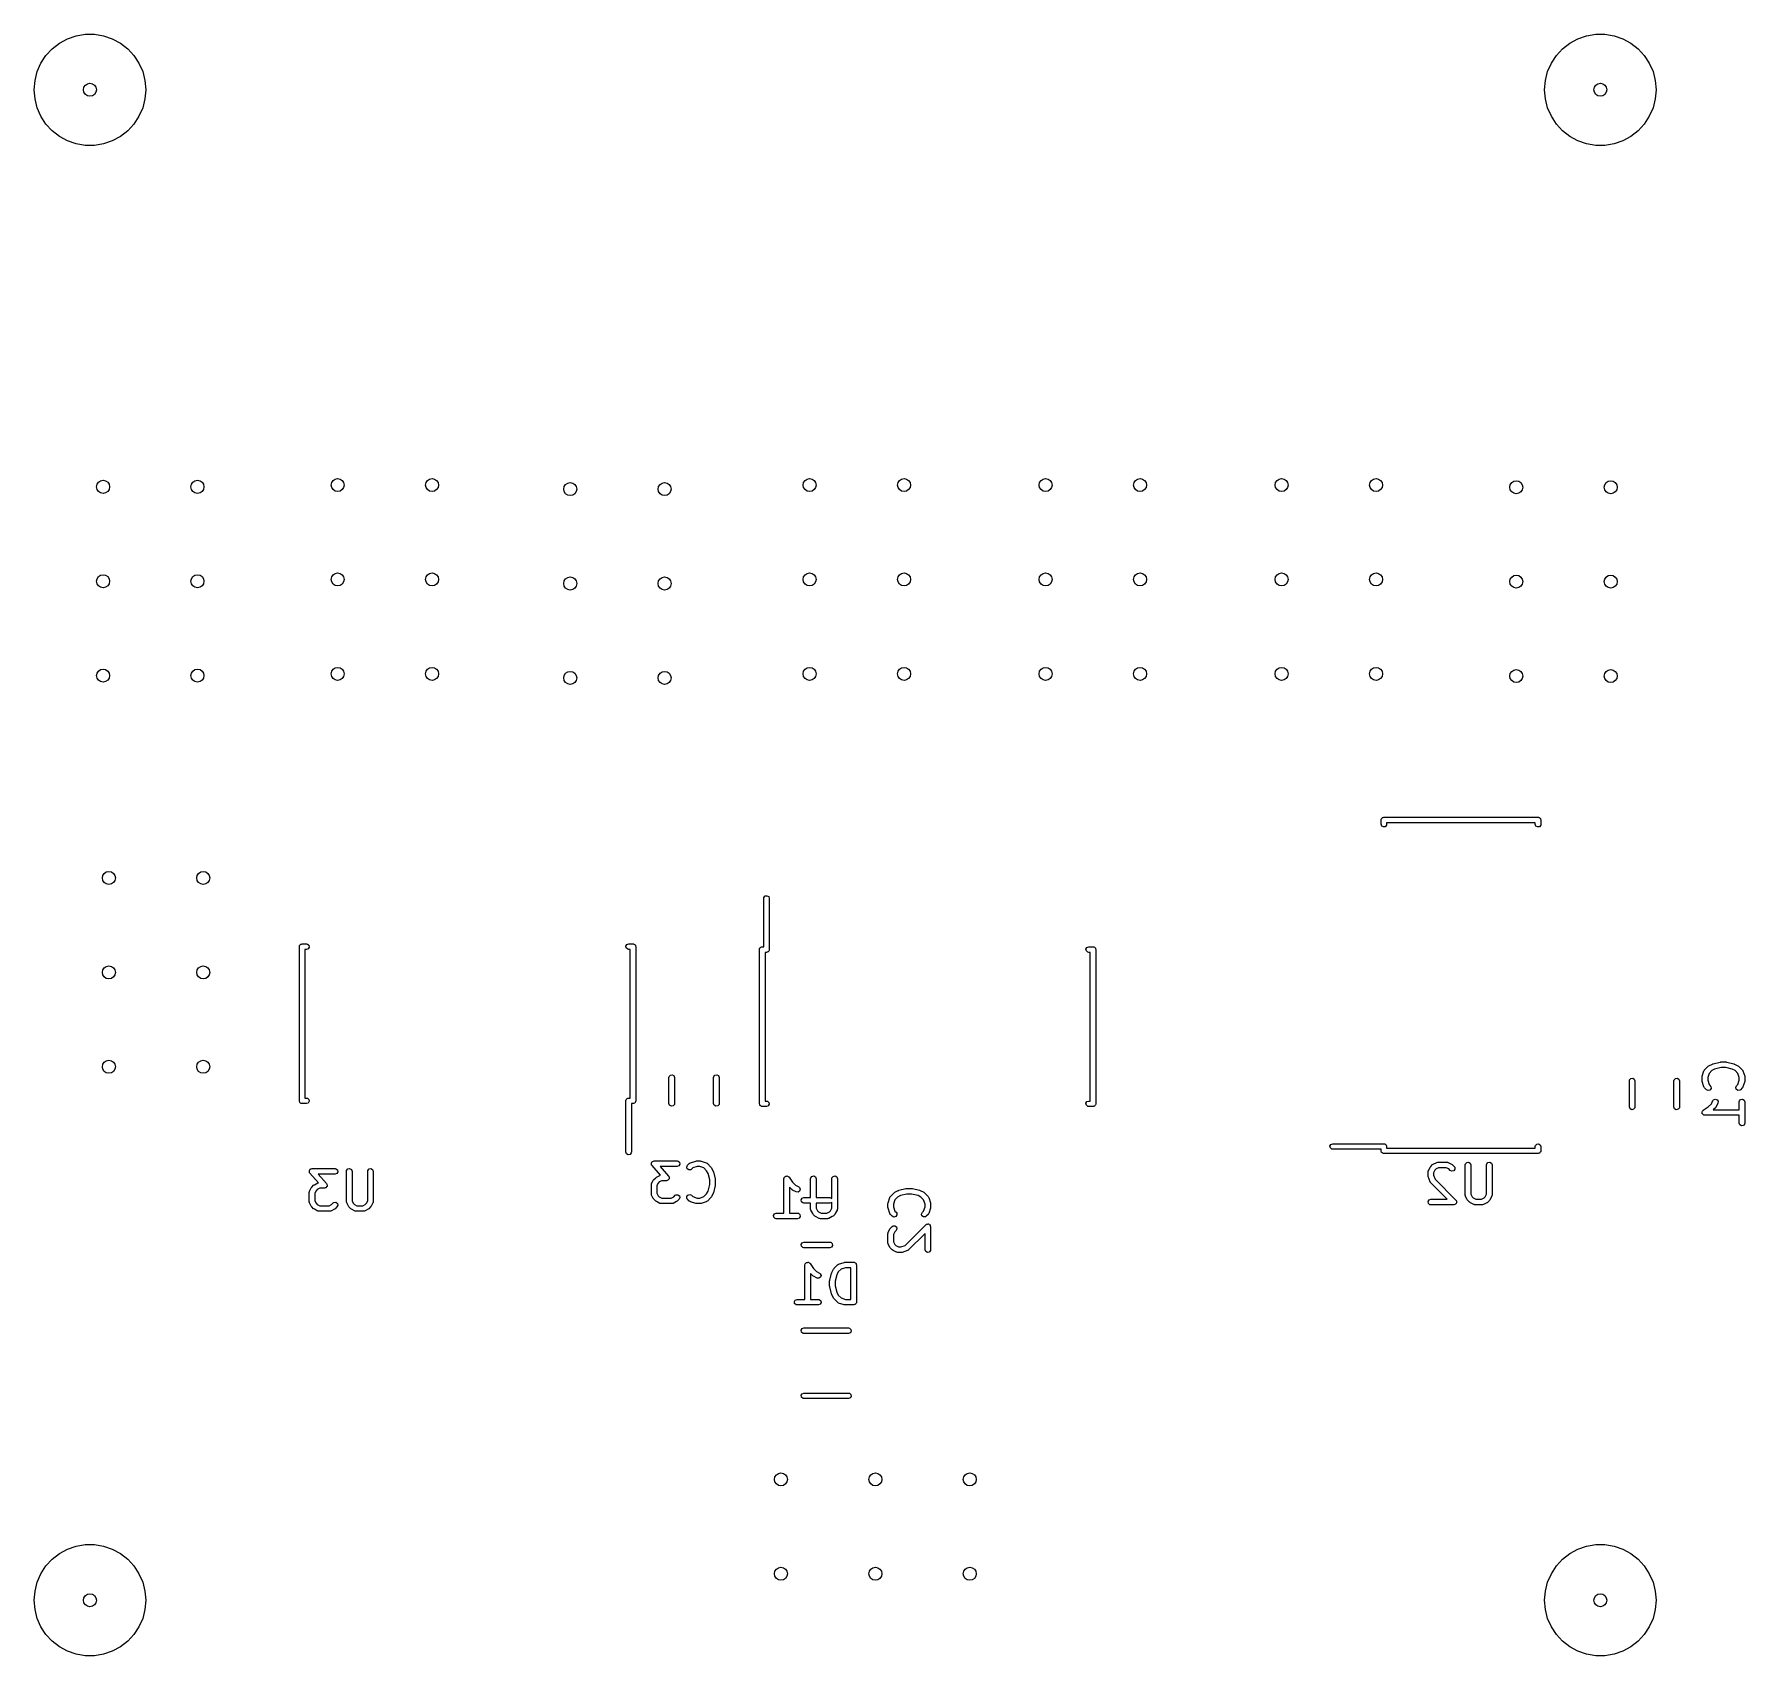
# Model space of a CAD drawing. Extents: x 4.34 to 6.15, y -6.86 to -5.14.
import ezdxf

# ---------------------------------------------------------------- set-up
doc = ezdxf.new("R2010")
doc.units = 0
doc.header["$MEASUREMENT"] = 0
doc.layers.add('BLACK', color=7, linetype='CONTINUOUS')

msp = doc.modelspace()

# ---------------------------------------------------------------- linework, layer by layer
at = {"layer": 'BLACK', "linetype": 'CONTINUOUS'}
for p, q in [((4.3677, -5.1506), (4.3763, -5.1459)), ((4.3763, -5.1459), (4.3855, -5.1428)), ((4.3855, -5.1428), (4.3951, -5.1411)), ((4.3951, -5.1411), (4.4049, -5.1411)), ((4.4049, -5.1411), (4.4145, -5.1428)), ((4.4145, -5.1428), (4.4237, -5.1459)), ((4.4237, -5.1459), (4.4323, -5.1506)), ((5.9677, -5.1506), (5.9763, -5.1459)), ((5.9763, -5.1459), (5.9855, -5.1428)), ((5.9855, -5.1428), (5.9951, -5.1411)), ((5.9951, -5.1411), (6.0049, -5.1411)), ((6.0049, -5.1411), (6.0145, -5.1428)), ((6.0145, -5.1428), (6.0237, -5.1459)), ((6.0237, -5.1459), (6.0323, -5.1506)), ((4.3481, -5.1719), (4.3534, -5.1637)), ((4.3534, -5.1637), (4.36, -5.1566)), ((4.36, -5.1566), (4.3677, -5.1506)), ((4.4323, -5.1506), (4.44, -5.1566)), ((4.44, -5.1566), (4.4466, -5.1637)), ((4.4466, -5.1637), (4.4519, -5.1719)), ((5.9481, -5.1719), (5.9534, -5.1637)), ((5.9534, -5.1637), (5.96, -5.1566)), ((5.96, -5.1566), (5.9677, -5.1506)), ((6.0323, -5.1506), (6.04, -5.1566)), ((6.04, -5.1566), (6.0466, -5.1637)), ((6.0466, -5.1637), (6.0519, -5.1719)), ((4.3418, -5.1903), (4.3441, -5.1808)), ((4.3441, -5.1808), (4.3481, -5.1719)), ((4.4519, -5.1719), (4.4559, -5.1808)), ((4.4559, -5.1808), (4.4582, -5.1903)), ((5.9418, -5.1903), (5.9441, -5.1808)), ((5.9441, -5.1808), (5.9481, -5.1719)), ((6.0519, -5.1719), (6.0559, -5.1808)), ((6.0559, -5.1808), (6.0582, -5.1903)), ((4.3409, -5.2), (4.3418, -5.1903)), ((4.3418, -5.2097), (4.3409, -5.2)), ((4.4582, -5.1903), (4.4591, -5.2)), ((4.4591, -5.2), (4.4582, -5.2097)), ((5.9409, -5.2), (5.9418, -5.1903)), ((5.9418, -5.2097), (5.9409, -5.2)), ((6.0582, -5.1903), (6.0591, -5.2)), ((6.0591, -5.2), (6.0582, -5.2097)), ((4.3441, -5.2192), (4.3418, -5.2097)), ((4.4582, -5.2097), (4.4559, -5.2192)), ((5.9441, -5.2192), (5.9418, -5.2097)), ((6.0582, -5.2097), (6.0559, -5.2192)), ((4.3481, -5.2281), (4.3441, -5.2192)), ((4.3534, -5.2363), (4.3481, -5.2281)), ((4.36, -5.2434), (4.3534, -5.2363)), ((4.4466, -5.2363), (4.44, -5.2434)), ((4.4519, -5.2281), (4.4466, -5.2363)), ((4.4559, -5.2192), (4.4519, -5.2281)), ((5.9481, -5.2281), (5.9441, -5.2192)), ((5.9534, -5.2363), (5.9481, -5.2281)), ((5.96, -5.2434), (5.9534, -5.2363)), ((6.0466, -5.2363), (6.04, -5.2434)), ((6.0519, -5.2281), (6.0466, -5.2363)), ((6.0559, -5.2192), (6.0519, -5.2281)), ((4.3677, -5.2494), (4.36, -5.2434)), ((4.3763, -5.2541), (4.3677, -5.2494)), ((4.3855, -5.2572), (4.3763, -5.2541)), ((4.4237, -5.2541), (4.4145, -5.2572)), ((4.4323, -5.2494), (4.4237, -5.2541)), ((4.44, -5.2434), (4.4323, -5.2494)), ((5.9677, -5.2494), (5.96, -5.2434)), ((5.9763, -5.2541), (5.9677, -5.2494)), ((5.9855, -5.2572), (5.9763, -5.2541)), ((6.0237, -5.2541), (6.0145, -5.2572)), ((6.0323, -5.2494), (6.0237, -5.2541)), ((6.04, -5.2434), (6.0323, -5.2494)), ((4.3951, -5.2589), (4.3855, -5.2572)), ((4.4049, -5.2589), (4.3951, -5.2589)), ((4.4145, -5.2572), (4.4049, -5.2589)), ((5.9951, -5.2589), (5.9855, -5.2572)), ((6.0049, -5.2589), (5.9951, -5.2589)), ((6.0145, -5.2572), (6.0049, -5.2589)), ((5.7677, -5.9735), (5.7678, -5.9731)), ((5.7677, -5.978), (5.7677, -5.9735)), ((5.7684, -5.9799), (5.7677, -5.978)), ((5.7678, -5.9729), (5.7679, -5.9725)), ((5.7678, -5.973), (5.7678, -5.9729)), ((5.7678, -5.9731), (5.7678, -5.973)), ((5.7679, -5.9725), (5.7684, -5.9719)), ((5.7684, -5.9719), (5.7688, -5.9713)), ((5.7688, -5.9713), (5.769, -5.9712)), ((5.769, -5.9712), (5.7692, -5.971)), ((5.7692, -5.971), (5.7699, -5.9708)), ((5.7699, -5.9708), (5.7707, -5.9706)), ((5.7707, -5.9706), (5.9341, -5.9706)), ((5.7734, -5.9791), (5.7721, -5.9806)), ((5.7736, -5.978), (5.7734, -5.9791)), ((5.9311, -5.9765), (5.7736, -5.9765)), ((5.7736, -5.9765), (5.7736, -5.978)), ((5.9311, -5.978), (5.9311, -5.9765)), ((5.9318, -5.9799), (5.9311, -5.978)), ((5.9341, -5.9706), (5.9344, -5.9706)), ((5.9344, -5.9706), (5.9346, -5.9706)), ((5.9346, -5.9706), (5.9347, -5.9707)), ((5.9347, -5.9707), (5.9351, -5.9707)), ((5.9351, -5.9707), (5.9357, -5.9712)), ((5.9368, -5.9791), (5.9355, -5.9806)), ((5.9357, -5.9712), (5.9363, -5.9716)), ((5.9363, -5.9716), (5.9364, -5.9719)), ((5.9364, -5.9719), (5.9366, -5.972)), ((5.9366, -5.972), (5.9367, -5.9728)), ((5.9367, -5.9728), (5.937, -5.9735)), ((5.937, -5.978), (5.9368, -5.9791)), ((5.937, -5.9735), (5.937, -5.978)), ((5.7702, -5.9809), (5.7684, -5.9799)), ((5.7721, -5.9806), (5.7702, -5.9809)), ((5.9335, -5.9809), (5.9318, -5.9799)), ((5.9355, -5.9806), (5.9335, -5.9809)), ((5.1137, -6.0566), (5.1139, -6.0556)), ((5.1137, -6.1078), (5.1137, -6.0566)), ((5.1139, -6.0556), (5.1152, -6.054)), ((5.1152, -6.054), (5.1172, -6.0537)), ((5.1172, -6.0537), (5.119, -6.0547)), ((5.119, -6.0547), (5.1196, -6.0566)), ((5.1196, -6.0566), (5.1196, -6.1107)), ((4.622, -6.1066), (4.6225, -6.106)), ((4.622, -6.107), (4.622, -6.1066)), ((4.6225, -6.106), (4.6229, -6.1054)), ((4.6229, -6.1054), (4.6232, -6.1053)), ((4.6232, -6.1053), (4.6233, -6.1051)), ((4.6233, -6.1051), (4.6241, -6.1049)), ((4.6241, -6.1049), (4.6248, -6.1047)), ((4.6248, -6.1047), (4.6293, -6.1047)), ((4.6293, -6.1047), (4.6303, -6.1049)), ((4.6303, -6.1049), (4.6319, -6.1061)), ((4.6319, -6.1061), (4.6322, -6.1081)), ((4.9678, -6.1071), (4.9688, -6.1054)), ((4.9688, -6.1054), (4.9707, -6.1047)), ((4.9707, -6.1047), (4.9752, -6.1047)), ((4.9752, -6.1047), (4.9756, -6.1047)), ((4.9756, -6.1047), (4.9757, -6.1047)), ((4.9757, -6.1047), (4.9758, -6.1048)), ((4.9758, -6.1048), (4.9762, -6.1049)), ((4.9762, -6.1049), (4.9768, -6.1053)), ((4.9768, -6.1053), (4.9775, -6.1057)), ((4.9775, -6.1057), (4.9775, -6.106)), ((4.9775, -6.106), (4.9778, -6.1061)), ((4.9778, -6.1061), (4.9779, -6.1069)), ((4.6219, -6.1071), (4.622, -6.107)), ((4.6219, -6.1072), (4.6219, -6.1071)), ((4.6219, -6.1076), (4.6219, -6.1072)), ((4.6219, -6.271), (4.6219, -6.1076)), ((4.6293, -6.1106), (4.6278, -6.1106)), ((4.6278, -6.1106), (4.6278, -6.2681)), ((4.6312, -6.1099), (4.6293, -6.1106)), ((4.6322, -6.1081), (4.6312, -6.1099)), ((4.9681, -6.1091), (4.9678, -6.1071)), ((4.9697, -6.1104), (4.9681, -6.1091)), ((4.9707, -6.1106), (4.9697, -6.1104)), ((4.9722, -6.1106), (4.9707, -6.1106)), ((4.9722, -6.2681), (4.9722, -6.1106)), ((4.9779, -6.1069), (4.9781, -6.1076)), ((4.9781, -6.1076), (4.9781, -6.271)), ((5.1092, -6.1107), (5.1093, -6.1103)), ((5.1092, -6.2741), (5.1092, -6.1107)), ((5.1093, -6.1101), (5.1094, -6.1097)), ((5.1093, -6.1102), (5.1093, -6.1101)), ((5.1093, -6.1103), (5.1093, -6.1102)), ((5.1094, -6.1097), (5.1099, -6.1091)), ((5.1099, -6.1091), (5.1103, -6.1085)), ((5.1103, -6.1085), (5.1105, -6.1084)), ((5.1105, -6.1084), (5.1107, -6.1082)), ((5.1107, -6.1082), (5.1114, -6.108)), ((5.1114, -6.108), (5.1122, -6.1078)), ((5.1122, -6.1078), (5.1137, -6.1078)), ((5.1167, -6.1137), (5.1151, -6.1137)), ((5.1151, -6.1137), (5.1151, -6.2712)), ((5.1174, -6.1134), (5.1167, -6.1137)), ((5.1182, -6.1133), (5.1174, -6.1134)), ((5.1183, -6.1131), (5.1182, -6.1133)), ((5.1186, -6.113), (5.1183, -6.1131)), ((5.119, -6.1123), (5.1186, -6.113)), ((5.1195, -6.1117), (5.119, -6.1123)), ((5.1196, -6.1112), (5.1195, -6.1113)), ((5.1195, -6.1113), (5.1195, -6.1117)), ((5.1196, -6.1107), (5.1196, -6.1111)), ((5.1196, -6.1111), (5.1196, -6.1112)), ((5.4551, -6.1102), (5.4561, -6.1085)), ((5.4555, -6.1122), (5.4551, -6.1102)), ((5.457, -6.1135), (5.4555, -6.1122)), ((5.4561, -6.1085), (5.458, -6.1078)), ((5.458, -6.1137), (5.457, -6.1135)), ((5.458, -6.1078), (5.4626, -6.1078)), ((5.4596, -6.1137), (5.458, -6.1137)), ((5.4596, -6.2712), (5.4596, -6.1137)), ((5.4626, -6.1078), (5.4629, -6.1078)), ((5.4629, -6.1078), (5.4631, -6.1078)), ((5.4631, -6.1078), (5.4632, -6.1079)), ((5.4632, -6.1079), (5.4636, -6.1079)), ((5.4636, -6.1079), (5.4642, -6.1084)), ((5.4642, -6.1084), (5.4648, -6.1088)), ((5.4648, -6.1088), (5.4649, -6.1091)), ((5.4649, -6.1091), (5.4651, -6.1092)), ((5.4651, -6.1092), (5.4652, -6.11)), ((5.4652, -6.11), (5.4655, -6.1107)), ((5.4655, -6.1107), (5.4655, -6.2741)), ((6.115, -6.2339), (6.1188, -6.232)), ((6.1188, -6.232), (6.1192, -6.2319)), ((6.1192, -6.2319), (6.1194, -6.2318)), ((6.1194, -6.2318), (6.1269, -6.2299)), ((6.1269, -6.2299), (6.1274, -6.2299)), ((6.1274, -6.2299), (6.1276, -6.2298)), ((6.1276, -6.2298), (6.1332, -6.2298)), ((6.1332, -6.2298), (6.1338, -6.2299)), ((6.1338, -6.2299), (6.1339, -6.2299)), ((6.1339, -6.2299), (6.1414, -6.2318)), ((6.1414, -6.2318), (6.1419, -6.232)), ((6.1419, -6.232), (6.142, -6.232)), ((6.142, -6.232), (6.1458, -6.2339)), ((5.0134, -6.2462), (5.0136, -6.2452)), ((5.0134, -6.2738), (5.0134, -6.2462)), ((5.0136, -6.2452), (5.0149, -6.2437)), ((5.0149, -6.2437), (5.0169, -6.2433)), ((5.0169, -6.2433), (5.0186, -6.2443)), ((5.0186, -6.2443), (5.0193, -6.2462)), ((5.0193, -6.2462), (5.0193, -6.2738)), ((5.0607, -6.2462), (5.0608, -6.2452)), ((5.0607, -6.2738), (5.0607, -6.2462)), ((5.0608, -6.2452), (5.0621, -6.2437)), ((5.0621, -6.2437), (5.0641, -6.2433)), ((5.0641, -6.2433), (5.0659, -6.2443)), ((5.0659, -6.2443), (5.0666, -6.2462)), ((5.0666, -6.2462), (5.0666, -6.2738)), ((6.0308, -6.2499), (6.031, -6.2489)), ((6.0308, -6.2775), (6.0308, -6.2499)), ((6.031, -6.2489), (6.0323, -6.2474)), ((6.0323, -6.2474), (6.0343, -6.247)), ((6.0343, -6.247), (6.036, -6.248)), ((6.036, -6.248), (6.0367, -6.2499)), ((6.0367, -6.2499), (6.0367, -6.2775)), ((6.078, -6.2499), (6.0782, -6.2489)), ((6.078, -6.2775), (6.078, -6.2499)), ((6.0782, -6.2489), (6.0795, -6.2474)), ((6.0795, -6.2474), (6.0815, -6.247)), ((6.0815, -6.247), (6.0832, -6.248)), ((6.0832, -6.248), (6.0839, -6.2499)), ((6.0839, -6.2499), (6.0839, -6.2775)), ((6.1077, -6.2459), (6.1079, -6.245)), ((6.1077, -6.2496), (6.1077, -6.2459)), ((6.1078, -6.2497), (6.1077, -6.2496)), ((6.1079, -6.2506), (6.1078, -6.2497)), ((6.1079, -6.245), (6.1098, -6.2393)), ((6.1079, -6.245), (6.1079, -6.245)), ((6.1098, -6.2562), (6.1079, -6.2506)), ((6.1098, -6.2393), (6.1103, -6.2384)), ((6.1103, -6.2384), (6.1104, -6.2383)), ((6.1104, -6.2383), (6.1105, -6.2382)), ((6.1105, -6.2382), (6.1142, -6.2344)), ((6.1152, -6.2419), (6.1137, -6.2464)), ((6.1137, -6.2464), (6.1137, -6.2492)), ((6.1137, -6.2492), (6.1152, -6.2537)), ((6.1142, -6.2344), (6.115, -6.2339)), ((6.115, -6.2339), (6.115, -6.2339)), ((6.1181, -6.239), (6.1152, -6.2419)), ((6.1211, -6.2374), (6.1181, -6.239)), ((6.1279, -6.2357), (6.1211, -6.2374)), ((6.1328, -6.2357), (6.1279, -6.2357)), ((6.1397, -6.2374), (6.1328, -6.2357)), ((6.1427, -6.239), (6.1397, -6.2374)), ((6.1456, -6.2419), (6.1427, -6.239)), ((6.1471, -6.2464), (6.1456, -6.2419)), ((6.1456, -6.2537), (6.1471, -6.2492)), ((6.1458, -6.2339), (6.1465, -6.2344)), ((6.1465, -6.2344), (6.1465, -6.2344)), ((6.1465, -6.2344), (6.1503, -6.2382)), ((6.1471, -6.2492), (6.1471, -6.2464)), ((6.1503, -6.2382), (6.1509, -6.239)), ((6.1509, -6.239), (6.1509, -6.2392)), ((6.1509, -6.2392), (6.151, -6.2393)), ((6.151, -6.2393), (6.1529, -6.245)), ((6.1529, -6.2506), (6.151, -6.2562)), ((6.1529, -6.245), (6.153, -6.2458)), ((6.153, -6.2496), (6.1529, -6.2505)), ((6.1529, -6.2505), (6.1529, -6.2506)), ((6.153, -6.2458), (6.153, -6.2459)), ((6.153, -6.2459), (6.153, -6.2496)), ((4.6278, -6.2681), (4.6293, -6.2681)), ((4.6293, -6.2681), (4.6303, -6.2682)), ((4.6303, -6.2682), (4.6319, -6.2695)), ((4.6319, -6.2695), (4.6322, -6.2715)), ((4.9679, -6.27), (4.9684, -6.2694)), ((4.9684, -6.2694), (4.9688, -6.2687)), ((4.9688, -6.2687), (4.969, -6.2687)), ((4.969, -6.2687), (4.9692, -6.2685)), ((4.9692, -6.2685), (4.9699, -6.2683)), ((4.9699, -6.2683), (4.9707, -6.2681)), ((4.9707, -6.2681), (4.9722, -6.2681)), ((6.1099, -6.2563), (6.1098, -6.2562)), ((6.1099, -6.2565), (6.1099, -6.2563)), ((6.1105, -6.2574), (6.1099, -6.2565)), ((6.1124, -6.2592), (6.1105, -6.2574)), ((6.1142, -6.2601), (6.1124, -6.2592)), ((6.1161, -6.2596), (6.1142, -6.2601)), ((6.1152, -6.2537), (6.1165, -6.2551)), ((6.1173, -6.2579), (6.1161, -6.2596)), ((6.1165, -6.2551), (6.1171, -6.2559)), ((6.1171, -6.2559), (6.1173, -6.2579)), ((6.1199, -6.27), (6.1218, -6.2692)), ((6.1218, -6.2692), (6.1237, -6.2698)), ((6.1237, -6.2698), (6.1248, -6.2715)), ((6.1434, -6.2569), (6.1442, -6.2551)), ((6.1439, -6.2588), (6.1434, -6.2569)), ((6.1456, -6.26), (6.1439, -6.2588)), ((6.1442, -6.2551), (6.1456, -6.2537)), ((6.1476, -6.2598), (6.1456, -6.26)), ((6.1473, -6.2711), (6.1486, -6.2696)), ((6.1484, -6.2592), (6.1476, -6.2598)), ((6.1503, -6.2574), (6.1484, -6.2592)), ((6.1486, -6.2696), (6.1506, -6.2692)), ((6.1504, -6.2572), (6.1503, -6.2574)), ((6.1505, -6.2571), (6.1504, -6.2572)), ((6.151, -6.2562), (6.1505, -6.2571)), ((6.1506, -6.2692), (6.1523, -6.2702)), ((4.6221, -6.2717), (4.6219, -6.271)), ((4.6222, -6.2725), (4.6221, -6.2717)), ((4.6225, -6.2727), (4.6222, -6.2725)), ((4.6225, -6.2729), (4.6225, -6.2727)), ((4.6232, -6.2733), (4.6225, -6.2729)), ((4.6238, -6.2738), (4.6232, -6.2733)), ((4.6242, -6.2739), (4.6238, -6.2738)), ((4.6243, -6.2739), (4.6242, -6.2739)), ((4.6244, -6.2739), (4.6243, -6.2739)), ((4.6248, -6.274), (4.6244, -6.2739)), ((4.6293, -6.274), (4.6248, -6.274)), ((4.6312, -6.2733), (4.6293, -6.274)), ((4.6322, -6.2715), (4.6312, -6.2733)), ((4.9677, -6.271), (4.9678, -6.2706)), ((4.9677, -6.3251), (4.9677, -6.271)), ((4.9678, -6.2704), (4.9679, -6.27)), ((4.9678, -6.2705), (4.9678, -6.2704)), ((4.9678, -6.2706), (4.9678, -6.2705)), ((4.9752, -6.274), (4.9736, -6.274)), ((4.9736, -6.274), (4.9736, -6.3251)), ((4.9759, -6.2737), (4.9752, -6.274)), ((4.9767, -6.2736), (4.9759, -6.2737)), ((4.9768, -6.2734), (4.9767, -6.2736)), ((4.9771, -6.2733), (4.9768, -6.2734)), ((4.9775, -6.2726), (4.9771, -6.2733)), ((4.978, -6.272), (4.9775, -6.2726)), ((4.9781, -6.2715), (4.978, -6.2716)), ((4.978, -6.2716), (4.978, -6.272)), ((4.9781, -6.271), (4.9781, -6.2714)), ((4.9781, -6.2714), (4.9781, -6.2715)), ((5.0141, -6.2757), (5.0134, -6.2738)), ((5.0159, -6.2767), (5.0141, -6.2757)), ((5.0179, -6.2763), (5.0159, -6.2767)), ((5.0192, -6.2748), (5.0179, -6.2763)), ((5.0193, -6.2738), (5.0192, -6.2748)), ((5.0614, -6.2757), (5.0607, -6.2738)), ((5.0631, -6.2767), (5.0614, -6.2757)), ((5.0651, -6.2763), (5.0631, -6.2767)), ((5.0664, -6.2748), (5.0651, -6.2763)), ((5.0666, -6.2738), (5.0664, -6.2748)), ((5.1095, -6.2748), (5.1092, -6.2741)), ((5.1096, -6.2756), (5.1095, -6.2748)), ((5.1098, -6.2758), (5.1096, -6.2756)), ((5.1099, -6.276), (5.1098, -6.2758)), ((5.1106, -6.2764), (5.1099, -6.276)), ((5.1112, -6.2769), (5.1106, -6.2764)), ((5.1115, -6.2769), (5.1112, -6.2769)), ((5.1117, -6.277), (5.1115, -6.2769)), ((5.1118, -6.277), (5.1117, -6.277)), ((5.1122, -6.2771), (5.1118, -6.277)), ((5.1167, -6.2771), (5.1122, -6.2771)), ((5.1151, -6.2712), (5.1167, -6.2712)), ((5.1167, -6.2712), (5.1177, -6.2713)), ((5.1186, -6.2764), (5.1167, -6.2771)), ((5.1177, -6.2713), (5.1193, -6.2726)), ((5.1196, -6.2746), (5.1186, -6.2764)), ((5.1193, -6.2726), (5.1196, -6.2746)), ((5.4551, -6.2736), (5.4561, -6.2718)), ((5.4555, -6.2756), (5.4551, -6.2736)), ((5.457, -6.2769), (5.4555, -6.2756)), ((5.4561, -6.2718), (5.458, -6.2712)), ((5.458, -6.2771), (5.457, -6.2769)), ((5.458, -6.2712), (5.4596, -6.2712)), ((5.4626, -6.2771), (5.458, -6.2771)), ((5.4633, -6.2768), (5.4626, -6.2771)), ((5.464, -6.2767), (5.4633, -6.2768)), ((5.4642, -6.2765), (5.464, -6.2767)), ((5.4645, -6.2764), (5.4642, -6.2765)), ((5.4648, -6.2757), (5.4645, -6.2764)), ((5.4653, -6.2751), (5.4648, -6.2757)), ((5.4654, -6.2747), (5.4653, -6.2751)), ((5.4655, -6.2741), (5.4654, -6.2745)), ((5.4654, -6.2745), (5.4655, -6.2746)), ((5.4655, -6.2746), (5.4654, -6.2747)), ((6.0315, -6.2794), (6.0308, -6.2775)), ((6.0332, -6.2804), (6.0315, -6.2794)), ((6.0352, -6.28), (6.0332, -6.2804)), ((6.0365, -6.2785), (6.0352, -6.28)), ((6.0367, -6.2775), (6.0365, -6.2785)), ((6.0787, -6.2794), (6.078, -6.2775)), ((6.0805, -6.2804), (6.0787, -6.2794)), ((6.0825, -6.28), (6.0805, -6.2804)), ((6.0838, -6.2785), (6.0825, -6.28)), ((6.0839, -6.2775), (6.0838, -6.2785)), ((6.1078, -6.2829), (6.1079, -6.2827)), ((6.1079, -6.2837), (6.1078, -6.2829)), ((6.1079, -6.2826), (6.1084, -6.2819)), ((6.1079, -6.2827), (6.1079, -6.2826)), ((6.108, -6.2846), (6.1079, -6.2837)), ((6.1081, -6.2847), (6.108, -6.2846)), ((6.1081, -6.2849), (6.1081, -6.2847)), ((6.1088, -6.2854), (6.1081, -6.2849)), ((6.1084, -6.2819), (6.1088, -6.2811)), ((6.1088, -6.2811), (6.109, -6.2811)), ((6.1094, -6.286), (6.1088, -6.2854)), ((6.109, -6.2811), (6.1091, -6.2809)), ((6.1091, -6.2809), (6.1144, -6.2774)), ((6.1096, -6.2861), (6.1094, -6.286)), ((6.1097, -6.2862), (6.1096, -6.2861)), ((6.1107, -6.2863), (6.1097, -6.2862)), ((6.1471, -6.2863), (6.1107, -6.2863)), ((6.1144, -6.2774), (6.1176, -6.2741)), ((6.1176, -6.2741), (6.1193, -6.2708)), ((6.1193, -6.2708), (6.1199, -6.27)), ((6.1222, -6.278), (6.1197, -6.2804)), ((6.1197, -6.2804), (6.1471, -6.2804)), ((6.1227, -6.2772), (6.1222, -6.2779)), ((6.1222, -6.2779), (6.1222, -6.278)), ((6.1246, -6.2735), (6.1227, -6.2772)), ((6.1248, -6.2715), (6.1246, -6.2735)), ((6.1471, -6.2721), (6.1473, -6.2711)), ((6.1471, -6.2804), (6.1471, -6.2721)), ((6.1471, -6.2946), (6.1471, -6.2863)), ((6.1523, -6.2702), (6.153, -6.2721)), ((6.153, -6.2721), (6.153, -6.2946)), ((6.1478, -6.2965), (6.1471, -6.2946)), ((6.1496, -6.2976), (6.1478, -6.2965)), ((6.1515, -6.2972), (6.1496, -6.2976)), ((6.1528, -6.2957), (6.1515, -6.2972)), ((6.153, -6.2946), (6.1528, -6.2957)), ((5.7136, -6.3189), (5.7146, -6.3171)), ((5.714, -6.3209), (5.7136, -6.3189)), ((5.7155, -6.3222), (5.714, -6.3209)), ((5.7146, -6.3171), (5.7165, -6.3164)), ((5.7165, -6.3223), (5.7155, -6.3222)), ((5.7165, -6.3164), (5.7707, -6.3164)), ((5.7677, -6.3223), (5.7165, -6.3223)), ((5.7677, -6.3239), (5.7677, -6.3223)), ((5.768, -6.3246), (5.7677, -6.3239)), ((5.7707, -6.3164), (5.7711, -6.3165)), ((5.7711, -6.3165), (5.7712, -6.3165)), ((5.7712, -6.3165), (5.7713, -6.3165)), ((5.7713, -6.3165), (5.7717, -6.3166)), ((5.7717, -6.3166), (5.7723, -6.3171)), ((5.7723, -6.3171), (5.7729, -6.3175)), ((5.7729, -6.3175), (5.773, -6.3177)), ((5.773, -6.3177), (5.7732, -6.3179)), ((5.7732, -6.3179), (5.7734, -6.3187)), ((5.7734, -6.3187), (5.7736, -6.3194)), ((5.7736, -6.3194), (5.7736, -6.321)), ((5.7736, -6.321), (5.9311, -6.321)), ((5.9311, -6.3194), (5.9313, -6.3184)), ((5.9311, -6.321), (5.9311, -6.3194)), ((5.9313, -6.3184), (5.9326, -6.3168)), ((5.9326, -6.3168), (5.9346, -6.3165)), ((5.9346, -6.3165), (5.9363, -6.3175)), ((5.9363, -6.3175), (5.937, -6.3194)), ((5.937, -6.3239), (5.9369, -6.3243)), ((5.937, -6.3194), (5.937, -6.3239)), ((4.9684, -6.327), (4.9677, -6.3251)), ((4.9702, -6.3281), (4.9684, -6.327)), ((4.9721, -6.3277), (4.9702, -6.3281)), ((4.9734, -6.3262), (4.9721, -6.3277)), ((4.9736, -6.3251), (4.9734, -6.3262)), ((4.9947, -6.3371), (4.9948, -6.3369)), ((4.9948, -6.3379), (4.9947, -6.3371)), ((4.9948, -6.3367), (4.9953, -6.336)), ((4.9948, -6.3369), (4.9948, -6.3367)), ((4.9949, -6.3387), (4.9948, -6.3379)), ((4.995, -6.339), (4.9949, -6.3387)), ((4.9951, -6.3391), (4.995, -6.339)), ((4.9952, -6.3392), (4.9951, -6.3391)), ((4.9954, -6.3396), (4.9952, -6.3392)), ((4.9953, -6.336), (4.9957, -6.3354)), ((5.0044, -6.3498), (4.9954, -6.3396)), ((4.9957, -6.3354), (4.9959, -6.3353)), ((4.9959, -6.3353), (4.9961, -6.3351)), ((4.9961, -6.3351), (4.9969, -6.3349)), ((4.9969, -6.3349), (4.9976, -6.3347)), ((4.9976, -6.3347), (5.022, -6.3347)), ((5.022, -6.3406), (5.0041, -6.3406)), ((5.0041, -6.3406), (5.013, -6.3507)), ((5.022, -6.3347), (5.023, -6.3348)), ((5.0239, -6.3399), (5.022, -6.3406)), ((5.023, -6.3348), (5.0245, -6.3361)), ((5.0249, -6.3381), (5.0239, -6.3399)), ((5.0245, -6.3361), (5.0249, -6.3381)), ((5.0322, -6.3411), (5.033, -6.3393)), ((5.0327, -6.3431), (5.0322, -6.3411)), ((5.033, -6.3393), (5.0349, -6.3374)), ((5.0349, -6.3374), (5.0357, -6.3368)), ((5.0357, -6.3368), (5.0359, -6.3368)), ((5.0359, -6.3368), (5.036, -6.3367)), ((5.036, -6.3367), (5.0417, -6.3348)), ((5.0386, -6.3421), (5.0372, -6.3434)), ((5.0431, -6.3406), (5.0386, -6.3421)), ((5.0417, -6.3348), (5.0425, -6.3347)), ((5.0425, -6.3347), (5.0426, -6.3347)), ((5.0426, -6.3347), (5.0464, -6.3347)), ((5.0459, -6.3406), (5.0431, -6.3406)), ((5.0504, -6.3421), (5.0459, -6.3406)), ((5.0464, -6.3347), (5.0472, -6.3348)), ((5.0472, -6.3348), (5.0473, -6.3348)), ((5.0473, -6.3348), (5.0529, -6.3367)), ((5.0533, -6.345), (5.0504, -6.3421)), ((5.0529, -6.3367), (5.0538, -6.3372)), ((5.0538, -6.3372), (5.0539, -6.3373)), ((5.0539, -6.3373), (5.0541, -6.3374)), ((5.0541, -6.3374), (5.0578, -6.3411)), ((5.0578, -6.3411), (5.0583, -6.3419)), ((5.0583, -6.3419), (5.0584, -6.3419)), ((5.0584, -6.3419), (5.0602, -6.3457)), ((5.7681, -6.3254), (5.768, -6.3246)), ((5.7683, -6.3256), (5.7681, -6.3254)), ((5.7684, -6.3258), (5.7683, -6.3256)), ((5.7691, -6.3262), (5.7684, -6.3258)), ((5.7697, -6.3267), (5.7691, -6.3262)), ((5.77, -6.3267), (5.7697, -6.3267)), ((5.7702, -6.3268), (5.77, -6.3267)), ((5.7703, -6.3268), (5.7702, -6.3268)), ((5.7707, -6.3269), (5.7703, -6.3268)), ((5.9341, -6.3269), (5.7707, -6.3269)), ((5.8179, -6.345), (5.8197, -6.3413)), ((5.8197, -6.3413), (5.8203, -6.3406)), ((5.8203, -6.3405), (5.8222, -6.3386)), ((5.8203, -6.3406), (5.8203, -6.3405)), ((5.8222, -6.3386), (5.8229, -6.3381)), ((5.8229, -6.3381), (5.8267, -6.3362)), ((5.8229, -6.3381), (5.8229, -6.3381)), ((5.8287, -6.3418), (5.826, -6.3432)), ((5.8267, -6.3362), (5.8277, -6.3359)), ((5.8277, -6.3359), (5.8278, -6.336)), ((5.8278, -6.336), (5.828, -6.3359)), ((5.828, -6.3359), (5.8374, -6.3359)), ((5.8367, -6.3418), (5.8287, -6.3418)), ((5.8394, -6.3432), (5.8367, -6.3418)), ((5.8374, -6.3359), (5.8384, -6.3361)), ((5.8384, -6.3361), (5.8385, -6.3362)), ((5.8385, -6.3362), (5.8387, -6.3362)), ((5.8387, -6.3362), (5.8424, -6.3381)), ((5.8424, -6.3381), (5.8431, -6.3386)), ((5.8431, -6.3386), (5.8432, -6.3386)), ((5.8432, -6.3386), (5.8451, -6.3405)), ((5.8451, -6.3405), (5.8457, -6.3414)), ((5.8457, -6.3414), (5.8458, -6.3434)), ((5.8569, -6.3389), (5.8571, -6.3378)), ((5.8569, -6.3707), (5.8569, -6.3389)), ((5.8571, -6.3378), (5.8584, -6.3363)), ((5.8584, -6.3363), (5.8604, -6.336)), ((5.8604, -6.336), (5.8621, -6.337)), ((5.8621, -6.337), (5.8628, -6.3389)), ((5.8628, -6.3389), (5.8628, -6.37)), ((5.8794, -6.3389), (5.8796, -6.3378)), ((5.8794, -6.37), (5.8794, -6.3389)), ((5.8796, -6.3378), (5.8809, -6.3363)), ((5.8809, -6.3363), (5.8829, -6.336)), ((5.8829, -6.336), (5.8846, -6.337)), ((5.8846, -6.337), (5.8853, -6.3389)), ((5.8853, -6.3389), (5.8853, -6.3707)), ((5.9348, -6.3266), (5.9341, -6.3269)), ((5.9355, -6.3265), (5.9348, -6.3266)), ((5.9357, -6.3263), (5.9355, -6.3265)), ((5.936, -6.3262), (5.9357, -6.3263)), ((5.9363, -6.3255), (5.936, -6.3262)), ((5.9368, -6.3249), (5.9363, -6.3255)), ((5.9369, -6.3245), (5.9368, -6.3249)), ((5.9369, -6.3243), (5.937, -6.3244)), ((5.937, -6.3244), (5.9369, -6.3245)), ((4.6324, -6.3452), (4.6325, -6.345)), ((4.6325, -6.3459), (4.6324, -6.3452)), ((4.6325, -6.3447), (4.633, -6.3441)), ((4.6325, -6.345), (4.6325, -6.3447)), ((4.6325, -6.3467), (4.6325, -6.3459)), ((4.6327, -6.347), (4.6325, -6.3467)), ((4.6327, -6.3471), (4.6327, -6.347)), ((4.6328, -6.3472), (4.6327, -6.3471)), ((4.633, -6.3476), (4.6328, -6.3472)), ((4.633, -6.3441), (4.6334, -6.3434)), ((4.642, -6.3579), (4.633, -6.3476)), ((4.6334, -6.3434), (4.6336, -6.3433)), ((4.6336, -6.3433), (4.6337, -6.3431)), ((4.6337, -6.3431), (4.6345, -6.343)), ((4.6345, -6.343), (4.6353, -6.3427)), ((4.6353, -6.3427), (4.6596, -6.3427)), ((4.6369, -6.3605), (4.6376, -6.3599)), ((4.6376, -6.3599), (4.6377, -6.3599)), ((4.6377, -6.3599), (4.6414, -6.358)), ((4.6414, -6.358), (4.642, -6.3579)), ((4.6596, -6.3486), (4.6418, -6.3486)), ((4.6418, -6.3486), (4.6506, -6.3587)), ((4.6506, -6.3587), (4.6508, -6.3591)), ((4.6508, -6.3591), (4.6509, -6.3592)), ((4.6509, -6.3592), (4.651, -6.3593)), ((4.651, -6.3593), (4.6511, -6.3596)), ((4.6511, -6.3596), (4.6512, -6.3604)), ((4.6512, -6.3604), (4.6513, -6.3612)), ((4.6596, -6.3427), (4.6606, -6.3429)), ((4.6615, -6.3479), (4.6596, -6.3486)), ((4.6606, -6.3429), (4.6622, -6.3442)), ((4.6625, -6.3462), (4.6615, -6.3479)), ((4.6622, -6.3442), (4.6625, -6.3462)), ((4.6717, -6.3457), (4.6719, -6.3447)), ((4.6717, -6.3775), (4.6717, -6.3457)), ((4.6719, -6.3447), (4.6732, -6.3431)), ((4.6732, -6.3431), (4.6751, -6.3428)), ((4.6751, -6.3428), (4.6769, -6.3438)), ((4.6769, -6.3438), (4.6776, -6.3457)), ((4.6776, -6.3457), (4.6776, -6.3768)), ((4.6942, -6.3457), (4.6944, -6.3447)), ((4.6942, -6.3768), (4.6942, -6.3457)), ((4.6944, -6.3447), (4.6957, -6.3431)), ((4.6957, -6.3431), (4.6976, -6.3428)), ((4.6976, -6.3428), (4.6994, -6.3438)), ((4.6994, -6.3438), (4.7001, -6.3457)), ((4.7001, -6.3457), (4.7001, -6.3775)), ((4.9947, -6.3601), (4.9948, -6.3591)), ((4.9947, -6.3695), (4.9947, -6.3601)), ((4.9948, -6.3591), (4.9949, -6.359)), ((4.9949, -6.359), (4.995, -6.3588)), ((4.995, -6.3588), (4.9968, -6.355)), ((4.9968, -6.355), (4.9974, -6.3543)), ((4.9974, -6.3543), (4.9993, -6.3524)), ((4.9974, -6.3543), (4.9974, -6.3543)), ((4.9993, -6.3524), (5, -6.3519)), ((5, -6.3518), (5.0038, -6.35)), ((5, -6.3519), (5, -6.3518)), ((5.0019, -6.3581), (5.0006, -6.3608)), ((5.0031, -6.3569), (5.0019, -6.3581)), ((5.0058, -6.3556), (5.0031, -6.3569)), ((5.0038, -6.35), (5.0044, -6.3498)), ((5.0107, -6.3556), (5.0058, -6.3556)), ((5.0115, -6.3553), (5.0107, -6.3556)), ((5.0123, -6.3551), (5.0115, -6.3553)), ((5.0124, -6.355), (5.0123, -6.3551)), ((5.0126, -6.3549), (5.0124, -6.355)), ((5.013, -6.3542), (5.0126, -6.3549)), ((5.013, -6.3507), (5.0132, -6.351)), ((5.0135, -6.3536), (5.013, -6.3542)), ((5.0132, -6.351), (5.0133, -6.3511)), ((5.0133, -6.3511), (5.0133, -6.3513)), ((5.0133, -6.3513), (5.0135, -6.3515)), ((5.0135, -6.3515), (5.0135, -6.3523)), ((5.0135, -6.3523), (5.0136, -6.3531)), ((5.0136, -6.3531), (5.0135, -6.3533)), ((5.0135, -6.3533), (5.0135, -6.3536)), ((5.0343, -6.3442), (5.0327, -6.3431)), ((5.0364, -6.344), (5.0343, -6.3442)), ((5.0372, -6.3434), (5.0364, -6.344)), ((5.0548, -6.348), (5.0533, -6.345)), ((5.0565, -6.3548), (5.0548, -6.348)), ((5.0548, -6.3666), (5.0565, -6.3597)), ((5.0565, -6.3597), (5.0565, -6.3548)), ((5.0602, -6.3457), (5.0604, -6.3462)), ((5.0604, -6.3462), (5.0605, -6.3463)), ((5.0605, -6.3463), (5.0623, -6.3538)), ((5.0623, -6.3538), (5.0624, -6.3544)), ((5.0624, -6.3601), (5.0623, -6.3607)), ((5.0624, -6.3544), (5.0624, -6.3545)), ((5.0624, -6.3545), (5.0624, -6.3601)), ((5.1352, -6.3535), (5.1354, -6.3525)), ((5.1352, -6.39), (5.1352, -6.3535)), ((5.1354, -6.3525), (5.1355, -6.3524)), ((5.1355, -6.3522), (5.1362, -6.3516)), ((5.1355, -6.3524), (5.1355, -6.3522)), ((5.1362, -6.3516), (5.1367, -6.351)), ((5.1367, -6.351), (5.1369, -6.351)), ((5.1369, -6.351), (5.137, -6.3508)), ((5.137, -6.3508), (5.1379, -6.3508)), ((5.1379, -6.3508), (5.1387, -6.3506)), ((5.1387, -6.3506), (5.1389, -6.3507)), ((5.1389, -6.3507), (5.139, -6.3507)), ((5.139, -6.3507), (5.1397, -6.3512)), ((5.1397, -6.3512), (5.1405, -6.3516)), ((5.1405, -6.3516), (5.1405, -6.3518)), ((5.1405, -6.3518), (5.1407, -6.3519)), ((5.1407, -6.3519), (5.1442, -6.3573)), ((5.1442, -6.3573), (5.1474, -6.3605)), ((5.1634, -6.3535), (5.1635, -6.3525)), ((5.1634, -6.3734), (5.1634, -6.3535)), ((5.1635, -6.3525), (5.1648, -6.351)), ((5.1648, -6.351), (5.1668, -6.3506)), ((5.1668, -6.3506), (5.1686, -6.3516)), ((5.1686, -6.3516), (5.1693, -6.3535)), ((5.1693, -6.3535), (5.1693, -6.3734)), ((5.1859, -6.3535), (5.186, -6.3525)), ((5.1859, -6.3745), (5.1859, -6.3535)), ((5.186, -6.3525), (5.1873, -6.351)), ((5.1873, -6.351), (5.1893, -6.3506)), ((5.1893, -6.3506), (5.1911, -6.3516)), ((5.1911, -6.3516), (5.1918, -6.3535)), ((5.1918, -6.3535), (5.1918, -6.3854)), ((5.8175, -6.3464), (5.8177, -6.3453)), ((5.8175, -6.3501), (5.8175, -6.3464)), ((5.8176, -6.3502), (5.8175, -6.3501)), ((5.8177, -6.351), (5.8176, -6.3502)), ((5.8177, -6.3453), (5.8178, -6.3452)), ((5.8196, -6.3567), (5.8177, -6.351)), ((5.8178, -6.3452), (5.8179, -6.345)), ((5.8197, -6.3568), (5.8196, -6.3567)), ((5.8197, -6.357), (5.8197, -6.3568)), ((5.8203, -6.3578), (5.8197, -6.357)), ((5.8377, -6.3753), (5.8203, -6.3578)), ((5.8248, -6.3444), (5.8234, -6.3471)), ((5.8234, -6.3471), (5.8234, -6.3496)), ((5.8234, -6.3496), (5.8249, -6.3541)), ((5.826, -6.3432), (5.8248, -6.3444)), ((5.8249, -6.3541), (5.847, -6.3761)), ((5.8409, -6.3447), (5.8394, -6.3432)), ((5.8427, -6.3456), (5.8409, -6.3447)), ((5.8447, -6.345), (5.8427, -6.3456)), ((5.8458, -6.3434), (5.8447, -6.345)), ((4.6323, -6.3682), (4.6325, -6.3672)), ((4.6323, -6.3775), (4.6323, -6.3682)), ((4.6324, -6.3777), (4.6323, -6.3775)), ((4.6323, -6.3779), (4.6324, -6.3777)), ((4.6326, -6.3789), (4.6323, -6.3779)), ((4.6325, -6.3672), (4.6326, -6.367)), ((4.6326, -6.3668), (4.6345, -6.3631)), ((4.6326, -6.367), (4.6326, -6.3668)), ((4.6345, -6.3631), (4.635, -6.3624)), ((4.635, -6.3624), (4.6351, -6.3623)), ((4.6351, -6.3623), (4.6369, -6.3605)), ((4.6396, -6.3662), (4.6382, -6.3689)), ((4.6382, -6.3689), (4.6382, -6.3768)), ((4.6382, -6.3768), (4.6396, -6.3795)), ((4.6408, -6.365), (4.6396, -6.3662)), ((4.6435, -6.3636), (4.6408, -6.365)), ((4.6484, -6.3636), (4.6435, -6.3636)), ((4.6491, -6.3633), (4.6484, -6.3636)), ((4.6499, -6.3632), (4.6491, -6.3633)), ((4.6501, -6.363), (4.6499, -6.3632)), ((4.6503, -6.3629), (4.6501, -6.363)), ((4.6507, -6.3622), (4.6503, -6.3629)), ((4.6512, -6.3616), (4.6507, -6.3622)), ((4.6513, -6.3612), (4.6512, -6.3614)), ((4.6512, -6.3614), (4.6512, -6.3616)), ((4.6584, -6.3786), (4.6604, -6.3784)), ((4.6604, -6.3784), (4.6621, -6.3796)), ((4.6717, -6.3777), (4.6717, -6.3775)), ((4.6717, -6.3779), (4.6717, -6.3777)), ((4.672, -6.3789), (4.6717, -6.3779)), ((4.6776, -6.3768), (4.6789, -6.3795)), ((4.6928, -6.3795), (4.6942, -6.3768)), ((4.7001, -6.3775), (4.6999, -6.3786)), ((4.9947, -6.3696), (4.9947, -6.3695)), ((4.9947, -6.3698), (4.9947, -6.3696)), ((4.995, -6.3708), (4.9947, -6.3698)), ((4.9968, -6.3746), (4.995, -6.3708)), ((4.9969, -6.3746), (4.9968, -6.3746)), ((4.9974, -6.3753), (4.9969, -6.3746)), ((4.9993, -6.3772), (4.9974, -6.3753)), ((5, -6.3777), (4.9993, -6.3772)), ((4.9993, -6.3772), (4.9993, -6.3772)), ((5.0038, -6.3796), (5, -6.3777)), ((5.0006, -6.3608), (5.0006, -6.3688)), ((5.0006, -6.3688), (5.0019, -6.3715)), ((5.0019, -6.3715), (5.0031, -6.3727)), ((5.0031, -6.3727), (5.0058, -6.374)), ((5.0058, -6.374), (5.0157, -6.374)), ((5.0157, -6.374), (5.0184, -6.3727)), ((5.0214, -6.3777), (5.0177, -6.3796)), ((5.0184, -6.3727), (5.0199, -6.3711)), ((5.0199, -6.3711), (5.0207, -6.3706)), ((5.0207, -6.3706), (5.0227, -6.3704)), ((5.0215, -6.3777), (5.0214, -6.3777)), ((5.0222, -6.3772), (5.0215, -6.3777)), ((5.0241, -6.3753), (5.0222, -6.3772)), ((5.0227, -6.3704), (5.0244, -6.3715)), ((5.0249, -6.3735), (5.0241, -6.3753)), ((5.0244, -6.3715), (5.0249, -6.3735)), ((5.0323, -6.3725), (5.0334, -6.3708)), ((5.0324, -6.3745), (5.0323, -6.3725)), ((5.033, -6.3753), (5.0324, -6.3745)), ((5.0349, -6.3772), (5.033, -6.3753)), ((5.0334, -6.3708), (5.0354, -6.3703)), ((5.0351, -6.3773), (5.0349, -6.3772)), ((5.0351, -6.3774), (5.0351, -6.3773)), ((5.036, -6.3779), (5.0351, -6.3774)), ((5.0354, -6.3703), (5.0372, -6.3711)), ((5.0417, -6.3798), (5.036, -6.3779)), ((5.0372, -6.3711), (5.0386, -6.3725)), ((5.0386, -6.3725), (5.0431, -6.374)), ((5.0431, -6.374), (5.0459, -6.374)), ((5.0459, -6.374), (5.0504, -6.3725)), ((5.0529, -6.3779), (5.0473, -6.3798)), ((5.0504, -6.3725), (5.0533, -6.3696)), ((5.053, -6.3778), (5.0529, -6.3779)), ((5.0532, -6.3778), (5.053, -6.3778)), ((5.0541, -6.3772), (5.0532, -6.3778)), ((5.0533, -6.3696), (5.0548, -6.3666)), ((5.0578, -6.3734), (5.0541, -6.3772)), ((5.0584, -6.3727), (5.0578, -6.3734)), ((5.0578, -6.3734), (5.0578, -6.3734)), ((5.0602, -6.3689), (5.0584, -6.3727)), ((5.0603, -6.3688), (5.0602, -6.3689)), ((5.0605, -6.3683), (5.0603, -6.3688)), ((5.0623, -6.3608), (5.0605, -6.3683)), ((5.0623, -6.3607), (5.0623, -6.3608)), ((5.1436, -6.365), (5.1411, -6.3625)), ((5.1411, -6.3625), (5.1411, -6.39)), ((5.1437, -6.365), (5.1436, -6.365)), ((5.1444, -6.3656), (5.1437, -6.365)), ((5.1481, -6.3674), (5.1444, -6.3656)), ((5.1474, -6.3605), (5.1508, -6.3622)), ((5.1501, -6.3677), (5.1481, -6.3674)), ((5.1518, -6.3666), (5.1501, -6.3677)), ((5.1508, -6.3622), (5.1516, -6.3628)), ((5.1516, -6.3628), (5.1524, -6.3646)), ((5.1524, -6.3646), (5.1518, -6.3666)), ((5.1533, -6.3759), (5.1543, -6.3741)), ((5.1537, -6.3779), (5.1533, -6.3759)), ((5.1552, -6.3792), (5.1537, -6.3779)), ((5.1543, -6.3741), (5.1562, -6.3734)), ((5.1562, -6.3734), (5.1634, -6.3734)), ((5.1693, -6.3734), (5.1838, -6.3734)), ((5.1838, -6.3734), (5.1848, -6.3736)), ((5.1848, -6.3736), (5.1859, -6.3745)), ((5.1859, -6.3783), (5.1857, -6.3786)), ((5.1859, -6.3847), (5.1859, -6.3783)), ((5.2454, -6.379), (5.2473, -6.3733)), ((5.2473, -6.3733), (5.2478, -6.3724)), ((5.2478, -6.3724), (5.2479, -6.3724)), ((5.2479, -6.3724), (5.248, -6.3722)), ((5.248, -6.3722), (5.2518, -6.3684)), ((5.2527, -6.3759), (5.2512, -6.3804)), ((5.2518, -6.3684), (5.2525, -6.3679)), ((5.2525, -6.3679), (5.2563, -6.366)), ((5.2525, -6.3679), (5.2525, -6.3679)), ((5.2556, -6.373), (5.2527, -6.3759)), ((5.2586, -6.3714), (5.2556, -6.373)), ((5.2563, -6.366), (5.2568, -6.3659)), ((5.2568, -6.3659), (5.2569, -6.3658)), ((5.2569, -6.3658), (5.2644, -6.3639)), ((5.2655, -6.3697), (5.2586, -6.3714)), ((5.2644, -6.3639), (5.265, -6.3639)), ((5.265, -6.3639), (5.2651, -6.3638)), ((5.2651, -6.3638), (5.2707, -6.3638)), ((5.2704, -6.3697), (5.2655, -6.3697)), ((5.2772, -6.3714), (5.2704, -6.3697)), ((5.2707, -6.3638), (5.2713, -6.3639)), ((5.2713, -6.3639), (5.2714, -6.3639)), ((5.2714, -6.3639), (5.2789, -6.3658)), ((5.2802, -6.373), (5.2772, -6.3714)), ((5.2789, -6.3658), (5.2794, -6.366)), ((5.2794, -6.366), (5.2795, -6.366)), ((5.2795, -6.366), (5.2833, -6.3679)), ((5.2831, -6.3759), (5.2802, -6.373)), ((5.2846, -6.3804), (5.2831, -6.3759)), ((5.2833, -6.3679), (5.284, -6.3684)), ((5.284, -6.3684), (5.2841, -6.3684)), ((5.2841, -6.3684), (5.2878, -6.3722)), ((5.2878, -6.3722), (5.2884, -6.373)), ((5.2884, -6.373), (5.2884, -6.3732)), ((5.2884, -6.3732), (5.2885, -6.3733)), ((5.2885, -6.3733), (5.2904, -6.379)), ((5.8176, -6.3777), (5.8186, -6.376)), ((5.8179, -6.3797), (5.8176, -6.3777)), ((5.8186, -6.376), (5.8205, -6.3753)), ((5.8205, -6.3753), (5.8377, -6.3753)), ((5.847, -6.3761), (5.8473, -6.3767)), ((5.8473, -6.3767), (5.8474, -6.3768)), ((5.8474, -6.3768), (5.8474, -6.3768)), ((5.8474, -6.3768), (5.8475, -6.377)), ((5.8475, -6.377), (5.8476, -6.3779)), ((5.8476, -6.3779), (5.8478, -6.3787)), ((5.857, -6.3709), (5.8569, -6.3707)), ((5.8569, -6.3711), (5.857, -6.3709)), ((5.8572, -6.3721), (5.8569, -6.3711)), ((5.8591, -6.3758), (5.8572, -6.3721)), ((5.8596, -6.3766), (5.8591, -6.3758)), ((5.8591, -6.3758), (5.8591, -6.3758)), ((5.8615, -6.3784), (5.8596, -6.3766)), ((5.8616, -6.3785), (5.8615, -6.3784)), ((5.8623, -6.379), (5.8616, -6.3785)), ((5.8628, -6.37), (5.8642, -6.3727)), ((5.8642, -6.3727), (5.8654, -6.3739)), ((5.8654, -6.3739), (5.8681, -6.3753)), ((5.8681, -6.3753), (5.8742, -6.3753)), ((5.8742, -6.3753), (5.8769, -6.3739)), ((5.8769, -6.3739), (5.8781, -6.3727)), ((5.8781, -6.3727), (5.8794, -6.37)), ((5.8807, -6.3784), (5.88, -6.3789)), ((5.8826, -6.3766), (5.8807, -6.3784)), ((5.8831, -6.3758), (5.8826, -6.3765)), ((5.8826, -6.3765), (5.8826, -6.3766)), ((5.885, -6.3721), (5.8831, -6.3758)), ((5.8851, -6.3717), (5.885, -6.3719)), ((5.885, -6.3719), (5.885, -6.3721)), ((5.8853, -6.3707), (5.8851, -6.3717)), ((4.6345, -6.3826), (4.6326, -6.3789)), ((4.6345, -6.3827), (4.6345, -6.3826)), ((4.6351, -6.3834), (4.6345, -6.3827)), ((4.6369, -6.3853), (4.6351, -6.3834)), ((4.637, -6.3853), (4.6369, -6.3853)), ((4.6377, -6.3858), (4.637, -6.3853)), ((4.6414, -6.3877), (4.6377, -6.3858)), ((4.6396, -6.3795), (4.6408, -6.3807)), ((4.6408, -6.3807), (4.6435, -6.3821)), ((4.6416, -6.3877), (4.6414, -6.3877)), ((4.6418, -6.3878), (4.6416, -6.3877)), ((4.6428, -6.388), (4.6418, -6.3878)), ((4.654, -6.388), (4.6428, -6.388)), ((4.6435, -6.3821), (4.6533, -6.3821)), ((4.6533, -6.3821), (4.656, -6.3807)), ((4.6542, -6.3879), (4.654, -6.388)), ((4.6543, -6.388), (4.6542, -6.3879)), ((4.6553, -6.3877), (4.6543, -6.388)), ((4.6591, -6.3858), (4.6553, -6.3877)), ((4.656, -6.3807), (4.6575, -6.3792)), ((4.6575, -6.3792), (4.6584, -6.3786)), ((4.6598, -6.3853), (4.6591, -6.3858)), ((4.6591, -6.3858), (4.6591, -6.3858)), ((4.6617, -6.3834), (4.6598, -6.3853)), ((4.6626, -6.3815), (4.6617, -6.3834)), ((4.6621, -6.3796), (4.6626, -6.3815)), ((4.6739, -6.3826), (4.672, -6.3789)), ((4.6739, -6.3827), (4.6739, -6.3826)), ((4.6744, -6.3834), (4.6739, -6.3827)), ((4.6763, -6.3853), (4.6744, -6.3834)), ((4.6764, -6.3853), (4.6763, -6.3853)), ((4.6771, -6.3858), (4.6764, -6.3853)), ((4.6808, -6.3877), (4.6771, -6.3858)), ((4.6789, -6.3795), (4.6801, -6.3807)), ((4.6801, -6.3807), (4.6828, -6.3821)), ((4.681, -6.3877), (4.6808, -6.3877)), ((4.6811, -6.3878), (4.681, -6.3877)), ((4.6821, -6.388), (4.6811, -6.3878)), ((4.6896, -6.388), (4.6821, -6.388)), ((4.6828, -6.3821), (4.6889, -6.3821)), ((4.6889, -6.3821), (4.6916, -6.3807)), ((4.6898, -6.3879), (4.6896, -6.388)), ((4.69, -6.388), (4.6898, -6.3879)), ((4.691, -6.3877), (4.69, -6.388)), ((4.6947, -6.3858), (4.691, -6.3877)), ((4.6916, -6.3807), (4.6928, -6.3795)), ((4.6955, -6.3853), (4.6947, -6.3858)), ((4.6947, -6.3858), (4.6947, -6.3858)), ((4.6973, -6.3834), (4.6955, -6.3853)), ((4.6974, -6.3833), (4.6973, -6.3834)), ((4.6979, -6.3826), (4.6974, -6.3833)), ((4.6998, -6.3789), (4.6979, -6.3826)), ((4.6999, -6.3786), (4.6998, -6.3787)), ((4.6998, -6.3787), (4.6998, -6.3789)), ((5.004, -6.3796), (5.0038, -6.3796)), ((5.0041, -6.3798), (5.004, -6.3796)), ((5.0051, -6.3799), (5.0041, -6.3798)), ((5.0164, -6.3799), (5.0051, -6.3799)), ((5.0165, -6.3799), (5.0164, -6.3799)), ((5.0167, -6.3799), (5.0165, -6.3799)), ((5.0177, -6.3796), (5.0167, -6.3799)), ((5.0426, -6.3799), (5.0417, -6.3798)), ((5.0417, -6.3798), (5.0417, -6.3798)), ((5.0464, -6.3799), (5.0426, -6.3799)), ((5.0473, -6.3798), (5.0464, -6.3799)), ((5.0464, -6.3799), (5.0464, -6.3799)), ((5.124, -6.3924), (5.125, -6.3907)), ((5.1244, -6.3944), (5.124, -6.3924)), ((5.1259, -6.3957), (5.1244, -6.3944)), ((5.125, -6.3907), (5.1269, -6.39)), ((5.1269, -6.3959), (5.1259, -6.3957)), ((5.1269, -6.39), (5.1352, -6.39)), ((5.1494, -6.3959), (5.1269, -6.3959)), ((5.1411, -6.39), (5.1494, -6.39)), ((5.1494, -6.39), (5.1505, -6.3901)), ((5.1513, -6.3952), (5.1494, -6.3959)), ((5.1505, -6.3901), (5.152, -6.3914)), ((5.1524, -6.3934), (5.1513, -6.3952)), ((5.152, -6.3914), (5.1524, -6.3934)), ((5.1562, -6.3793), (5.1552, -6.3792)), ((5.1634, -6.3793), (5.1562, -6.3793)), ((5.1634, -6.3854), (5.1634, -6.3793)), ((5.1634, -6.3856), (5.1634, -6.3854)), ((5.1634, -6.3858), (5.1634, -6.3856)), ((5.1637, -6.3867), (5.1634, -6.3858)), ((5.1656, -6.3905), (5.1637, -6.3867)), ((5.1661, -6.3913), (5.1656, -6.3905)), ((5.1656, -6.3905), (5.1656, -6.3905)), ((5.168, -6.3931), (5.1661, -6.3913)), ((5.168, -6.3932), (5.168, -6.3931)), ((5.1687, -6.3937), (5.168, -6.3932)), ((5.1725, -6.3956), (5.1687, -6.3937)), ((5.1838, -6.3793), (5.1693, -6.3793)), ((5.1693, -6.3793), (5.1693, -6.3847)), ((5.1693, -6.3847), (5.1706, -6.3874)), ((5.1706, -6.3874), (5.1718, -6.3886)), ((5.1718, -6.3886), (5.1745, -6.39)), ((5.1727, -6.3956), (5.1725, -6.3956)), ((5.1728, -6.3957), (5.1727, -6.3956)), ((5.1738, -6.3959), (5.1728, -6.3957)), ((5.1813, -6.3959), (5.1738, -6.3959)), ((5.1745, -6.39), (5.1806, -6.39)), ((5.1806, -6.39), (5.1833, -6.3886)), ((5.1815, -6.3958), (5.1813, -6.3959)), ((5.1817, -6.3958), (5.1815, -6.3958)), ((5.1826, -6.3956), (5.1817, -6.3958)), ((5.1864, -6.3937), (5.1826, -6.3956)), ((5.1833, -6.3886), (5.1845, -6.3874)), ((5.1857, -6.3786), (5.1838, -6.3793)), ((5.1845, -6.3874), (5.1859, -6.3847)), ((5.1872, -6.3931), (5.1864, -6.3936)), ((5.1864, -6.3936), (5.1864, -6.3937)), ((5.189, -6.3913), (5.1872, -6.3931)), ((5.1891, -6.3912), (5.189, -6.3913)), ((5.1896, -6.3905), (5.1891, -6.3912)), ((5.1915, -6.3867), (5.1896, -6.3905)), ((5.1916, -6.3864), (5.1915, -6.3866)), ((5.1915, -6.3866), (5.1915, -6.3867)), ((5.1918, -6.3854), (5.1916, -6.3864)), ((5.2453, -6.3799), (5.2454, -6.379)), ((5.2453, -6.3837), (5.2453, -6.3799)), ((5.2454, -6.3846), (5.2453, -6.3837)), ((5.2453, -6.3837), (5.2453, -6.3837)), ((5.2454, -6.379), (5.2454, -6.379)), ((5.2473, -6.3902), (5.2454, -6.3846)), ((5.2474, -6.3904), (5.2473, -6.3902)), ((5.2474, -6.3905), (5.2474, -6.3904)), ((5.248, -6.3914), (5.2474, -6.3905)), ((5.2499, -6.3932), (5.248, -6.3914)), ((5.2517, -6.3941), (5.2499, -6.3932)), ((5.2512, -6.3804), (5.2512, -6.3832)), ((5.2512, -6.3832), (5.2527, -6.3877)), ((5.2537, -6.3936), (5.2517, -6.3941)), ((5.2527, -6.3877), (5.2541, -6.3891)), ((5.2548, -6.3919), (5.2537, -6.3936)), ((5.2541, -6.3891), (5.2546, -6.3899)), ((5.2546, -6.3899), (5.2548, -6.3919)), ((5.2809, -6.3909), (5.2818, -6.3891)), ((5.2814, -6.3928), (5.2809, -6.3909)), ((5.2831, -6.394), (5.2814, -6.3928)), ((5.2818, -6.3891), (5.2831, -6.3877)), ((5.2831, -6.3877), (5.2846, -6.3832)), ((5.2851, -6.3938), (5.2831, -6.394)), ((5.2846, -6.3832), (5.2846, -6.3804)), ((5.2859, -6.3932), (5.2851, -6.3938)), ((5.2878, -6.3914), (5.2859, -6.3932)), ((5.2879, -6.3912), (5.2878, -6.3914)), ((5.288, -6.3911), (5.2879, -6.3912)), ((5.2885, -6.3902), (5.288, -6.3911)), ((5.2904, -6.3846), (5.2885, -6.3902)), ((5.2904, -6.379), (5.2905, -6.3798)), ((5.2905, -6.3837), (5.2904, -6.3845)), ((5.2904, -6.3845), (5.2904, -6.3846)), ((5.2905, -6.3798), (5.2905, -6.3799)), ((5.2905, -6.3799), (5.2905, -6.3837)), ((5.8195, -6.381), (5.8179, -6.3797)), ((5.8205, -6.3812), (5.8195, -6.381)), ((5.8449, -6.3812), (5.8205, -6.3812)), ((5.8457, -6.3809), (5.8449, -6.3812)), ((5.8466, -6.3806), (5.8457, -6.3809)), ((5.8468, -6.3805), (5.8466, -6.3805)), ((5.8466, -6.3805), (5.8466, -6.3806)), ((5.8472, -6.3797), (5.8468, -6.3805)), ((5.8477, -6.379), (5.8472, -6.3797)), ((5.8478, -6.3787), (5.8477, -6.3789)), ((5.8477, -6.3789), (5.8477, -6.379)), ((5.866, -6.3809), (5.8623, -6.379)), ((5.8662, -6.3809), (5.866, -6.3809)), ((5.8664, -6.381), (5.8662, -6.3809)), ((5.8674, -6.3812), (5.8664, -6.381)), ((5.8749, -6.3812), (5.8674, -6.3812)), ((5.875, -6.3811), (5.8749, -6.3812)), ((5.8752, -6.3812), (5.875, -6.3811)), ((5.8762, -6.3809), (5.8752, -6.3812)), ((5.8799, -6.379), (5.8762, -6.3809)), ((5.88, -6.3789), (5.8799, -6.379)), ((5.2453, -6.4118), (5.2454, -6.4108)), ((5.2453, -6.4212), (5.2453, -6.4118)), ((5.2454, -6.4108), (5.2456, -6.4106)), ((5.2456, -6.4105), (5.2475, -6.4067)), ((5.2456, -6.4106), (5.2456, -6.4105)), ((5.2475, -6.4067), (5.248, -6.406)), ((5.248, -6.4059), (5.2499, -6.4041)), ((5.248, -6.406), (5.248, -6.4059)), ((5.2499, -6.4041), (5.2507, -6.4035)), ((5.2507, -6.4035), (5.2527, -6.4033)), ((5.2525, -6.4098), (5.2512, -6.4125)), ((5.2512, -6.4125), (5.2512, -6.4205)), ((5.2541, -6.4082), (5.2525, -6.4098)), ((5.2527, -6.4033), (5.2544, -6.4045)), ((5.2549, -6.4064), (5.2541, -6.4082)), ((5.2544, -6.4045), (5.2549, -6.4064)), ((5.2635, -6.4242), (5.2855, -6.4022)), ((5.2846, -6.4114), (5.2672, -6.4289)), ((5.2846, -6.4287), (5.2846, -6.4114)), ((5.2855, -6.4022), (5.286, -6.4018)), ((5.286, -6.4018), (5.2861, -6.4017)), ((5.2861, -6.4017), (5.2862, -6.4017)), ((5.2862, -6.4017), (5.2863, -6.4016)), ((5.2863, -6.4016), (5.2872, -6.4015)), ((5.2872, -6.4015), (5.2881, -6.4014)), ((5.2881, -6.4014), (5.2882, -6.4014)), ((5.2882, -6.4014), (5.2884, -6.4014)), ((5.2884, -6.4014), (5.2891, -6.4019)), ((5.2891, -6.4019), (5.2899, -6.4024)), ((5.2899, -6.4024), (5.2899, -6.4025)), ((5.2899, -6.4025), (5.29, -6.4026)), ((5.29, -6.4026), (5.2902, -6.4034)), ((5.2902, -6.4034), (5.2905, -6.4043)), ((5.2905, -6.4043), (5.2905, -6.4287)), ((5.1533, -6.4231), (5.1543, -6.4214)), ((5.1537, -6.4251), (5.1533, -6.4231)), ((5.1552, -6.4264), (5.1537, -6.4251)), ((5.1543, -6.4214), (5.1562, -6.4207)), ((5.1562, -6.4266), (5.1552, -6.4264)), ((5.1562, -6.4207), (5.1838, -6.4207)), ((5.1838, -6.4266), (5.1562, -6.4266)), ((5.1838, -6.4207), (5.1848, -6.4208)), ((5.1857, -6.4259), (5.1838, -6.4266)), ((5.1848, -6.4208), (5.1863, -6.4221)), ((5.1867, -6.4241), (5.1857, -6.4259)), ((5.1863, -6.4221), (5.1867, -6.4241)), ((5.2453, -6.4213), (5.2453, -6.4212)), ((5.2453, -6.4215), (5.2453, -6.4213)), ((5.2456, -6.4225), (5.2453, -6.4215)), ((5.2475, -6.4262), (5.2456, -6.4225)), ((5.2475, -6.4263), (5.2475, -6.4262)), ((5.248, -6.427), (5.2475, -6.4263)), ((5.2499, -6.4289), (5.248, -6.427)), ((5.2507, -6.4294), (5.2499, -6.4289)), ((5.2499, -6.4289), (5.2499, -6.4289)), ((5.2544, -6.4313), (5.2507, -6.4294)), ((5.2512, -6.4205), (5.2525, -6.4232)), ((5.2525, -6.4232), (5.2537, -6.4243)), ((5.2537, -6.4243), (5.2564, -6.4257)), ((5.2546, -6.4313), (5.2544, -6.4313)), ((5.2547, -6.4314), (5.2546, -6.4313)), ((5.2557, -6.4316), (5.2547, -6.4314)), ((5.2595, -6.4316), (5.2557, -6.4316)), ((5.2564, -6.4257), (5.259, -6.4257)), ((5.259, -6.4257), (5.2635, -6.4242)), ((5.2604, -6.4315), (5.2595, -6.4316)), ((5.2595, -6.4316), (5.2595, -6.4316)), ((5.266, -6.4296), (5.2604, -6.4315)), ((5.2662, -6.4295), (5.266, -6.4296)), ((5.2663, -6.4295), (5.2662, -6.4295)), ((5.2672, -6.4289), (5.2663, -6.4295)), ((5.2853, -6.4305), (5.2846, -6.4287)), ((5.2871, -6.4316), (5.2853, -6.4305)), ((5.2891, -6.4312), (5.2871, -6.4316)), ((5.2904, -6.4297), (5.2891, -6.4312)), ((5.2905, -6.4287), (5.2904, -6.4297)), ((5.1574, -6.4449), (5.1575, -6.4438)), ((5.1574, -6.4813), (5.1574, -6.4449)), ((5.1575, -6.4438), (5.1576, -6.4437)), ((5.1576, -6.4437), (5.1577, -6.4436)), ((5.1577, -6.4436), (5.1583, -6.443)), ((5.1583, -6.443), (5.1588, -6.4423)), ((5.1588, -6.4423), (5.159, -6.4423)), ((5.159, -6.4423), (5.1591, -6.4422)), ((5.1591, -6.4422), (5.16, -6.4421)), ((5.16, -6.4421), (5.1608, -6.442)), ((5.1608, -6.442), (5.161, -6.442)), ((5.161, -6.442), (5.1611, -6.442)), ((5.1611, -6.442), (5.1618, -6.4425)), ((5.1618, -6.4425), (5.1626, -6.443)), ((5.1626, -6.443), (5.1626, -6.4431)), ((5.1626, -6.4431), (5.1628, -6.4432)), ((5.1628, -6.4432), (5.1664, -6.4486)), ((5.1664, -6.4486), (5.1696, -6.4518)), ((5.1858, -6.4529), (5.1877, -6.4492)), ((5.1877, -6.4492), (5.1882, -6.4485)), ((5.1882, -6.4484), (5.192, -6.4446)), ((5.1882, -6.4485), (5.1882, -6.4484)), ((5.192, -6.4446), (5.1928, -6.4441)), ((5.1957, -6.4493), (5.1927, -6.4522)), ((5.1928, -6.4441), (5.193, -6.444)), ((5.193, -6.444), (5.1931, -6.4439)), ((5.1931, -6.4439), (5.1988, -6.4421)), ((5.2002, -6.4478), (5.1957, -6.4493)), ((5.1988, -6.4421), (5.1996, -6.4419)), ((5.1996, -6.4419), (5.1997, -6.4419)), ((5.1997, -6.4419), (5.2091, -6.4419)), ((5.2061, -6.4478), (5.2002, -6.4478)), ((5.2061, -6.4813), (5.2061, -6.4478)), ((5.2091, -6.4419), (5.2094, -6.442)), ((5.2094, -6.442), (5.2096, -6.442)), ((5.2096, -6.442), (5.2097, -6.442)), ((5.2097, -6.442), (5.2101, -6.4421)), ((5.2101, -6.4421), (5.2107, -6.4426)), ((5.2107, -6.4426), (5.2113, -6.443)), ((5.2113, -6.443), (5.2114, -6.4432)), ((5.2114, -6.4432), (5.2116, -6.4434)), ((5.2116, -6.4434), (5.2117, -6.4441)), ((5.2117, -6.4441), (5.212, -6.4449)), ((5.212, -6.4449), (5.212, -6.4842)), ((5.1657, -6.4563), (5.1633, -6.4539)), ((5.1633, -6.4539), (5.1633, -6.4813)), ((5.1658, -6.4563), (5.1657, -6.4563)), ((5.1665, -6.4569), (5.1658, -6.4563)), ((5.1702, -6.4587), (5.1665, -6.4569)), ((5.1696, -6.4518), (5.1729, -6.4535)), ((5.1722, -6.459), (5.1702, -6.4587)), ((5.1739, -6.4579), (5.1722, -6.459)), ((5.1729, -6.4535), (5.1737, -6.4541)), ((5.1737, -6.4541), (5.1745, -6.4559)), ((5.1745, -6.4559), (5.1739, -6.4579)), ((5.1836, -6.4617), (5.1837, -6.4612)), ((5.1836, -6.4674), (5.1836, -6.4617)), ((5.1837, -6.4675), (5.1836, -6.4674)), ((5.1837, -6.461), (5.1856, -6.4535)), ((5.1837, -6.4612), (5.1837, -6.461)), ((5.1837, -6.4681), (5.1837, -6.4675)), ((5.1856, -6.4756), (5.1837, -6.4681)), ((5.1856, -6.4535), (5.1858, -6.4531)), ((5.1858, -6.4531), (5.1858, -6.4529)), ((5.1912, -6.4553), (5.1895, -6.4621)), ((5.1895, -6.4621), (5.1895, -6.467)), ((5.1895, -6.467), (5.1912, -6.4738)), ((5.1927, -6.4522), (5.1912, -6.4553)), ((5.1462, -6.4837), (5.1472, -6.482)), ((5.1465, -6.4857), (5.1462, -6.4837)), ((5.1481, -6.487), (5.1465, -6.4857)), ((5.1472, -6.482), (5.1491, -6.4813)), ((5.1491, -6.4872), (5.1481, -6.487)), ((5.1491, -6.4813), (5.1574, -6.4813)), ((5.1716, -6.4872), (5.1491, -6.4872)), ((5.1633, -6.4813), (5.1716, -6.4813)), ((5.1716, -6.4813), (5.1726, -6.4815)), ((5.1735, -6.4865), (5.1716, -6.4872)), ((5.1726, -6.4815), (5.1741, -6.4828)), ((5.1745, -6.4847), (5.1735, -6.4865)), ((5.1741, -6.4828), (5.1745, -6.4847)), ((5.1857, -6.4757), (5.1856, -6.4756)), ((5.1858, -6.4762), (5.1857, -6.4757)), ((5.1877, -6.4799), (5.1858, -6.4762)), ((5.1877, -6.48), (5.1877, -6.4799)), ((5.1882, -6.4807), (5.1877, -6.48)), ((5.192, -6.4844), (5.1882, -6.4807)), ((5.1912, -6.4738), (5.1927, -6.4769)), ((5.1921, -6.4845), (5.192, -6.4844)), ((5.1922, -6.4847), (5.1921, -6.4845)), ((5.1931, -6.4852), (5.1922, -6.4847)), ((5.1927, -6.4769), (5.1957, -6.4798)), ((5.1988, -6.487), (5.1931, -6.4852)), ((5.1957, -6.4798), (5.2002, -6.4813)), ((5.1997, -6.4872), (5.1988, -6.487)), ((5.1988, -6.487), (5.1988, -6.487)), ((5.2091, -6.4872), (5.1997, -6.4872)), ((5.2002, -6.4813), (5.2061, -6.4813)), ((5.2098, -6.4869), (5.2091, -6.4872)), ((5.2105, -6.4868), (5.2098, -6.4869)), ((5.2107, -6.4866), (5.2105, -6.4868)), ((5.211, -6.4865), (5.2107, -6.4866)), ((5.2113, -6.4858), (5.211, -6.4865)), ((5.2118, -6.4852), (5.2113, -6.4858)), ((5.2119, -6.4849), (5.2118, -6.4852)), ((5.212, -6.4842), (5.2119, -6.4846)), ((5.2119, -6.4846), (5.212, -6.4847)), ((5.212, -6.4847), (5.2119, -6.4849)), ((5.1535, -6.514), (5.1545, -6.5123)), ((5.1538, -6.516), (5.1535, -6.514)), ((5.1554, -6.5173), (5.1538, -6.516)), ((5.1545, -6.5123), (5.1564, -6.5116)), ((5.1564, -6.5175), (5.1554, -6.5173)), ((5.1564, -6.5116), (5.2036, -6.5116)), ((5.2036, -6.5175), (5.1564, -6.5175)), ((5.2036, -6.5116), (5.2046, -6.5118)), ((5.2055, -6.5168), (5.2036, -6.5175)), ((5.2046, -6.5118), (5.2062, -6.5131)), ((5.2065, -6.5151), (5.2055, -6.5168)), ((5.2062, -6.5131), (5.2065, -6.5151)), ((5.1535, -6.5829), (5.1545, -6.5812)), ((5.1538, -6.5849), (5.1535, -6.5829)), ((5.1554, -6.5862), (5.1538, -6.5849)), ((5.1545, -6.5812), (5.1564, -6.5805)), ((5.1564, -6.5864), (5.1554, -6.5862)), ((5.1564, -6.5805), (5.2036, -6.5805)), ((5.2036, -6.5864), (5.1564, -6.5864)), ((5.2036, -6.5805), (5.2046, -6.5807)), ((5.2055, -6.5857), (5.2036, -6.5864)), ((5.2046, -6.5807), (5.2062, -6.582)), ((5.2065, -6.584), (5.2055, -6.5857)), ((5.2062, -6.582), (5.2065, -6.584)), ((4.3534, -6.7637), (4.36, -6.7566)), ((4.36, -6.7566), (4.3677, -6.7506)), ((4.3677, -6.7506), (4.3763, -6.7459)), ((4.3763, -6.7459), (4.3855, -6.7428)), ((4.3855, -6.7428), (4.3951, -6.7411)), ((4.3951, -6.7411), (4.4049, -6.7411)), ((4.4049, -6.7411), (4.4145, -6.7428)), ((4.4145, -6.7428), (4.4237, -6.7459)), ((4.4237, -6.7459), (4.4323, -6.7506)), ((4.4323, -6.7506), (4.44, -6.7566)), ((4.44, -6.7566), (4.4466, -6.7637)), ((5.9534, -6.7637), (5.96, -6.7566)), ((5.96, -6.7566), (5.9677, -6.7506)), ((5.9677, -6.7506), (5.9763, -6.7459)), ((5.9763, -6.7459), (5.9855, -6.7428)), ((5.9855, -6.7428), (5.9951, -6.7411)), ((5.9951, -6.7411), (6.0049, -6.7411)), ((6.0049, -6.7411), (6.0145, -6.7428)), ((6.0145, -6.7428), (6.0237, -6.7459)), ((6.0237, -6.7459), (6.0323, -6.7506)), ((6.0323, -6.7506), (6.04, -6.7566)), ((6.04, -6.7566), (6.0466, -6.7637)), ((4.3441, -6.7808), (4.3481, -6.7719)), ((4.3481, -6.7719), (4.3534, -6.7637)), ((4.4466, -6.7637), (4.4519, -6.7719)), ((4.4519, -6.7719), (4.4559, -6.7808)), ((5.9441, -6.7808), (5.9481, -6.7719)), ((5.9481, -6.7719), (5.9534, -6.7637)), ((6.0466, -6.7637), (6.0519, -6.7719)), ((6.0519, -6.7719), (6.0559, -6.7808)), ((4.3409, -6.8), (4.3418, -6.7903)), ((4.3418, -6.7903), (4.3441, -6.7808)), ((4.4559, -6.7808), (4.4582, -6.7903)), ((4.4582, -6.7903), (4.4591, -6.8)), ((5.9409, -6.8), (5.9418, -6.7903)), ((5.9418, -6.7903), (5.9441, -6.7808)), ((6.0559, -6.7808), (6.0582, -6.7903)), ((6.0582, -6.7903), (6.0591, -6.8)), ((4.3418, -6.8097), (4.3409, -6.8)), ((4.3441, -6.8192), (4.3418, -6.8097)), ((4.4582, -6.8097), (4.4559, -6.8192)), ((4.4591, -6.8), (4.4582, -6.8097)), ((5.9418, -6.8097), (5.9409, -6.8)), ((5.9441, -6.8192), (5.9418, -6.8097)), ((6.0582, -6.8097), (6.0559, -6.8192)), ((6.0591, -6.8), (6.0582, -6.8097)), ((4.3481, -6.8281), (4.3441, -6.8192)), ((4.3534, -6.8363), (4.3481, -6.8281)), ((4.4519, -6.8281), (4.4466, -6.8363)), ((4.4559, -6.8192), (4.4519, -6.8281)), ((5.9481, -6.8281), (5.9441, -6.8192)), ((5.9534, -6.8363), (5.9481, -6.8281)), ((6.0519, -6.8281), (6.0466, -6.8363)), ((6.0559, -6.8192), (6.0519, -6.8281)), ((4.36, -6.8434), (4.3534, -6.8363)), ((4.3677, -6.8494), (4.36, -6.8434)), ((4.3763, -6.8541), (4.3677, -6.8494)), ((4.4323, -6.8494), (4.4237, -6.8541)), ((4.44, -6.8434), (4.4323, -6.8494)), ((4.4466, -6.8363), (4.44, -6.8434)), ((5.96, -6.8434), (5.9534, -6.8363)), ((5.9677, -6.8494), (5.96, -6.8434)), ((5.9763, -6.8541), (5.9677, -6.8494)), ((6.0323, -6.8494), (6.0237, -6.8541)), ((6.04, -6.8434), (6.0323, -6.8494)), ((6.0466, -6.8363), (6.04, -6.8434)), ((4.3855, -6.8572), (4.3763, -6.8541)), ((4.3951, -6.8589), (4.3855, -6.8572)), ((4.4049, -6.8589), (4.3951, -6.8589)), ((4.4145, -6.8572), (4.4049, -6.8589)), ((4.4237, -6.8541), (4.4145, -6.8572)), ((5.9855, -6.8572), (5.9763, -6.8541)), ((5.9951, -6.8589), (5.9855, -6.8572)), ((6.0049, -6.8589), (5.9951, -6.8589)), ((6.0145, -6.8572), (6.0049, -6.8589)), ((6.0237, -6.8541), (6.0145, -6.8572))]:
    msp.add_line(p, q, dxfattribs=at)
at = {"layer": 'BLACK'}
for centre in [(4.4, -5.2), (6, -5.2), (4.4139, -5.6206), (4.5139, -5.6206), (4.6624, -5.6187), (4.7624, -5.6187), (4.9088, -5.623), (5.0088, -5.623), (5.1624, -5.6187), (5.2624, -5.6187), (5.4124, -5.6187), (5.5124, -5.6187), (5.6624, -5.6187), (5.7624, -5.6187), (5.911, -5.621), (6.011, -5.621), (4.4139, -5.7206), (4.5139, -5.7206), (4.6624, -5.7187), (4.7624, -5.7187), (4.9088, -5.723), (5.0088, -5.723), (5.1624, -5.7187), (5.2624, -5.7187), (5.4124, -5.7187), (5.5124, -5.7187), (5.6624, -5.7187), (5.7624, -5.7187), (5.911, -5.721), (6.011, -5.721), (4.4139, -5.8206), (4.5139, -5.8206), (4.6624, -5.8187), (4.7624, -5.8187), (4.9088, -5.823), (5.0088, -5.823), (5.1624, -5.8187), (5.2624, -5.8187), (5.4124, -5.8187), (5.5124, -5.8187), (5.6624, -5.8187), (5.7624, -5.8187), (5.911, -5.821), (6.011, -5.821), (4.42, -6.0349), (4.52, -6.0349), (4.42, -6.1349), (4.52, -6.1349), (4.42, -6.2349), (4.52, -6.2349), (5.132, -6.672), (5.232, -6.672), (5.332, -6.672), (5.132, -6.772), (5.232, -6.772), (5.332, -6.772), (4.4, -6.8), (6, -6.8)]:
    msp.add_circle(centre, 0.00689, dxfattribs=at)

doc.saveas('drawing.dxf')
